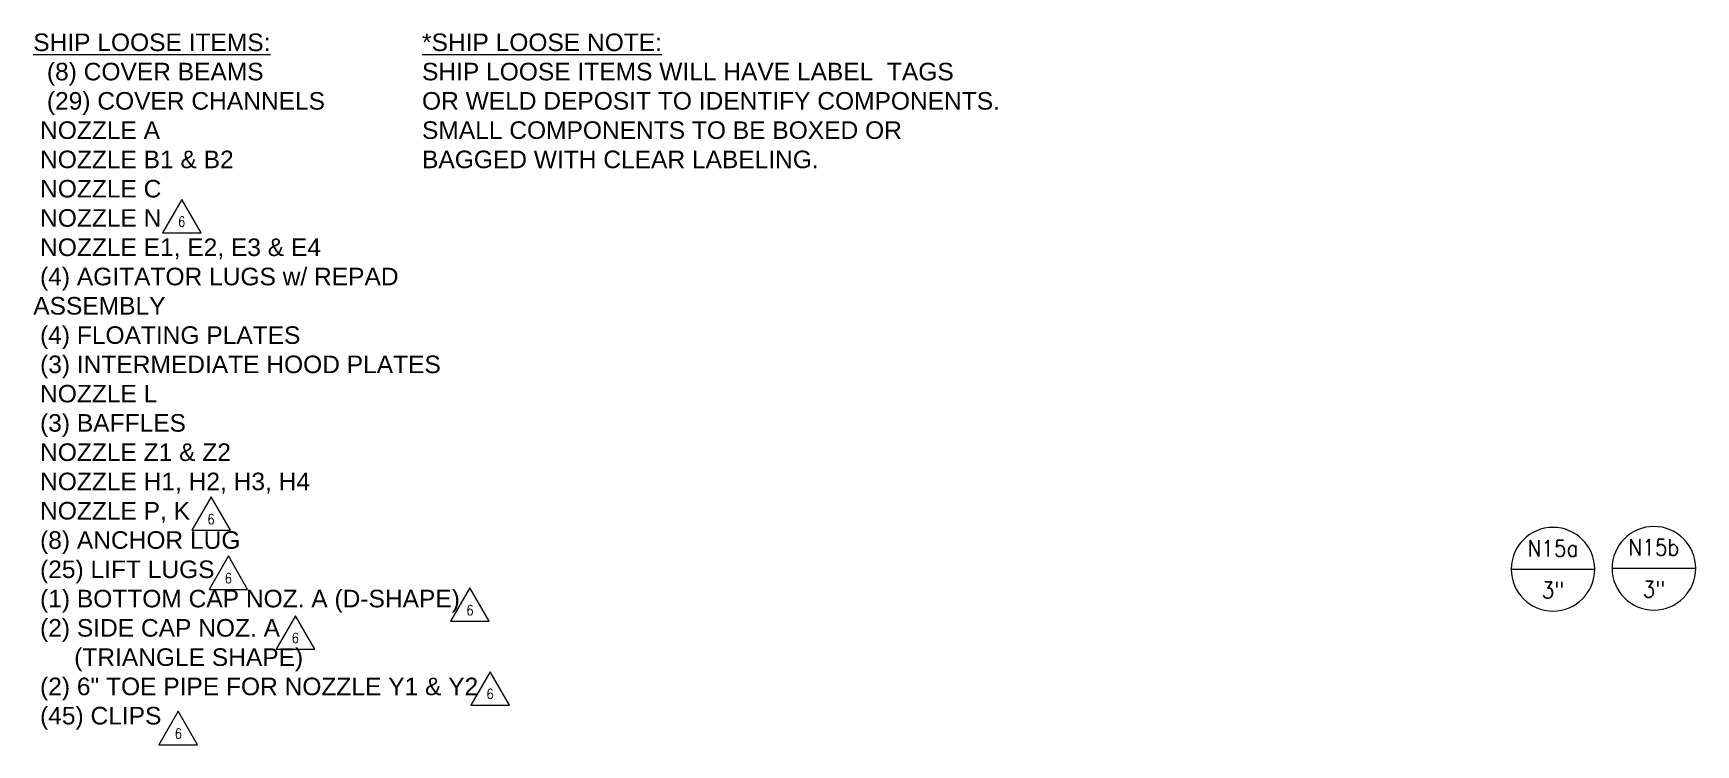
# Model space of a CAD drawing. Extents: x -1889 to 1438, y -977 to 1122.
# Drawn here: x -15.7 to 461.4, y 917.7 to 1121.9 of the extents above; entities that cross this region are included whole.
import ezdxf
from ezdxf.enums import TextEntityAlignment as Align

# ---------------------------------------------------------------- set-up
doc = ezdxf.new("R2010")
doc.units = 0
doc.header["$LTSCALE"] = 12
doc.header["$MEASUREMENT"] = 0
doc.layers.get('0').update_dxf_attribs({"linetype": 'CONTINUOUS'})
doc.layers.add('DIM', color=1, linetype='CONTINUOUS')
doc.layers.add('TEXT', color=4, linetype='CONTINUOUS')
doc.styles.add('ROMANS', font='ROMANS.shx', dxfattribs={"width": 0.85, "height": 5.76})
doc.styles.get("Standard").update_dxf_attribs({"font": 'sanss___.ttf'})

msp = doc.modelspace()

# ---------------------------------------------------------------- texts
at = {"layer": 'TEXT', "style": 'ROMANS', "width": 0.85}
for p in [(26.88448, 1067.78598), (35.30617, 982.41525), (40.26824, 965.45287), (109.60713, 956.3109), (59.5048, 948.29473), (115.39488, 932.25146), (25.89075, 920.87931)]:
    msp.add_text('6', height=2.88, dxfattribs=at).set_placement(p, align=Align.MIDDLE_CENTER)
at = {"layer": 'TEXT', "char_height": 5.04, "attachment_point": 1}
for s, insert, width in [('{\\LSHIP LOOSE ITEMS:}\\P  (8) COVER BEAMS\\P  (29) COVER CHANNELS\\P NOZZLE A\\P NOZZLE B1 & B2\\P NOZZLE C\\P NOZZLE N\\P NOZZLE E1, E2, E3 & E4 \\P (4) AGITATOR LUGS w/ REPAD   ASSEMBLY\\P (4) FLOATING PLATES\\P (3) INTERMEDIATE HOOD PLATES\\P NOZZLE L\\P (3) BAFFLES\\P NOZZLE Z1 & Z2\\P NOZZLE H1, H2, H3, H4\\P NOZZLE P, K\\P (8) ANCHOR LUG\\P (25) LIFT LUGS\\P (1) BOTTOM CAP NOZ. A (D-SHAPE)\\P (2) SIDE CAP NOZ. A\\P      (TRIANGLE SHAPE)\\P (2) 6" TOE PIPE FOR NOZZLE Y1 & Y2\\P (45) CLIPS', (-15.71361, 1121.77921), 133.1873879), ('{\\L*SHIP LOOSE NOTE:\\P}SHIP LOOSE ITEMS WILL HAVE LABEL  TAGS \\POR WELD DEPOSIT TO IDENTIFY COMPONENTS.\\PSMALL COMPONENTS TO BE BOXED OR\\PBAGGED WITH CLEAR LABELING.', (95.85082, 1121.77921), 432.149175)]:
    msp.add_mtext(s, dxfattribs=dict(at, insert=insert, width=width))

# ---------------------------------------------------------------- blocks, each defined once
blk = doc.blocks.new('Nozzle Callout')
blk.add_line((0.25, 0), (-0.25, 0))
blk.add_circle((0, 0), 0.25)
at = {"style": 'ROMANS', "width": 0.9}
for tag, p in [('NZ-ID', (0, 0.125)), ('NZ-SZ', (0, -0.125))]:
    blk.add_attdef(tag, text='', height=0.0975, dxfattribs=at).set_placement(p, align=Align.MIDDLE)

# ---------------------------------------------------------------- linework, layer by layer
at = {"layer": 'TEXT'}
for p, q in [((26.88448, 1074.18598), (21.34192, 1064.58598)), ((32.42704, 1064.58598), (26.88448, 1074.18598)), ((21.34192, 1064.58598), (32.42704, 1064.58598)), ((35.30617, 988.81525), (29.76361, 979.21525)), ((40.84873, 979.21525), (35.30617, 988.81525)), ((29.76361, 979.21525), (40.84873, 979.21525)), ((40.26824, 971.85287), (34.72568, 962.25287)), ((45.81081, 962.25287), (40.26824, 971.85287)), ((34.72568, 962.25287), (45.81081, 962.25287)), ((109.60713, 962.7109), (104.06457, 953.1109)), ((115.1497, 953.1109), (109.60713, 962.7109)), ((59.5048, 954.69473), (53.96224, 945.09473)), ((65.04736, 945.09473), (59.5048, 954.69473)), ((104.06457, 953.1109), (115.1497, 953.1109)), ((53.96224, 945.09473), (65.04736, 945.09473)), ((115.39488, 938.65146), (109.85232, 929.05146)), ((120.93745, 929.05146), (115.39488, 938.65146)), ((25.89075, 927.27931), (20.34818, 917.67931)), ((31.43331, 917.67931), (25.89075, 927.27931)), ((109.85232, 929.05146), (120.93745, 929.05146)), ((20.34818, 917.67931), (31.43331, 917.67931))]:
    msp.add_line(p, q, dxfattribs=at)

# ---------------------------------------------------------------- block references
at = {"layer": 'DIM'}
ref = msp.add_blockref('Nozzle Callout', (420.38986, 968.04487), dxfattribs=dict(at, xscale=-48, yscale=48, zscale=48))
ref.add_attrib('NZ-ID', 'N15a', dxfattribs={"layer": '0', "height": 4.68, "style": 'ROMANS', "width": 0.9}).set_placement((420.38986, 974.04487), align=Align.MIDDLE)
ref.add_attrib('NZ-SZ', '3"', dxfattribs={"layer": '0', "height": 4.68, "style": 'ROMANS', "width": 0.9}).set_placement((420.38986, 962.04487), align=Align.MIDDLE)
ref = msp.add_blockref('Nozzle Callout', (449.3628, 968.32066), dxfattribs=dict(at, xscale=-48, yscale=48, zscale=48))
ref.add_attrib('NZ-ID', 'N15b', dxfattribs={"layer": '0', "height": 4.68, "style": 'ROMANS', "width": 0.9}).set_placement((449.3628, 974.32066), align=Align.MIDDLE)
ref.add_attrib('NZ-SZ', '3"', dxfattribs={"layer": '0', "height": 4.68, "style": 'ROMANS', "width": 0.9}).set_placement((449.3628, 962.32066), align=Align.MIDDLE)

msp.set_redraw_order([(e.dxf.handle, doc.entitydb.next_handle()) for e in msp.query("TEXT MTEXT ATTDEF DIMENSION ARC_DIMENSION")])  # texts and dimensions are drawn at this point

doc.saveas('drawing.dxf')
